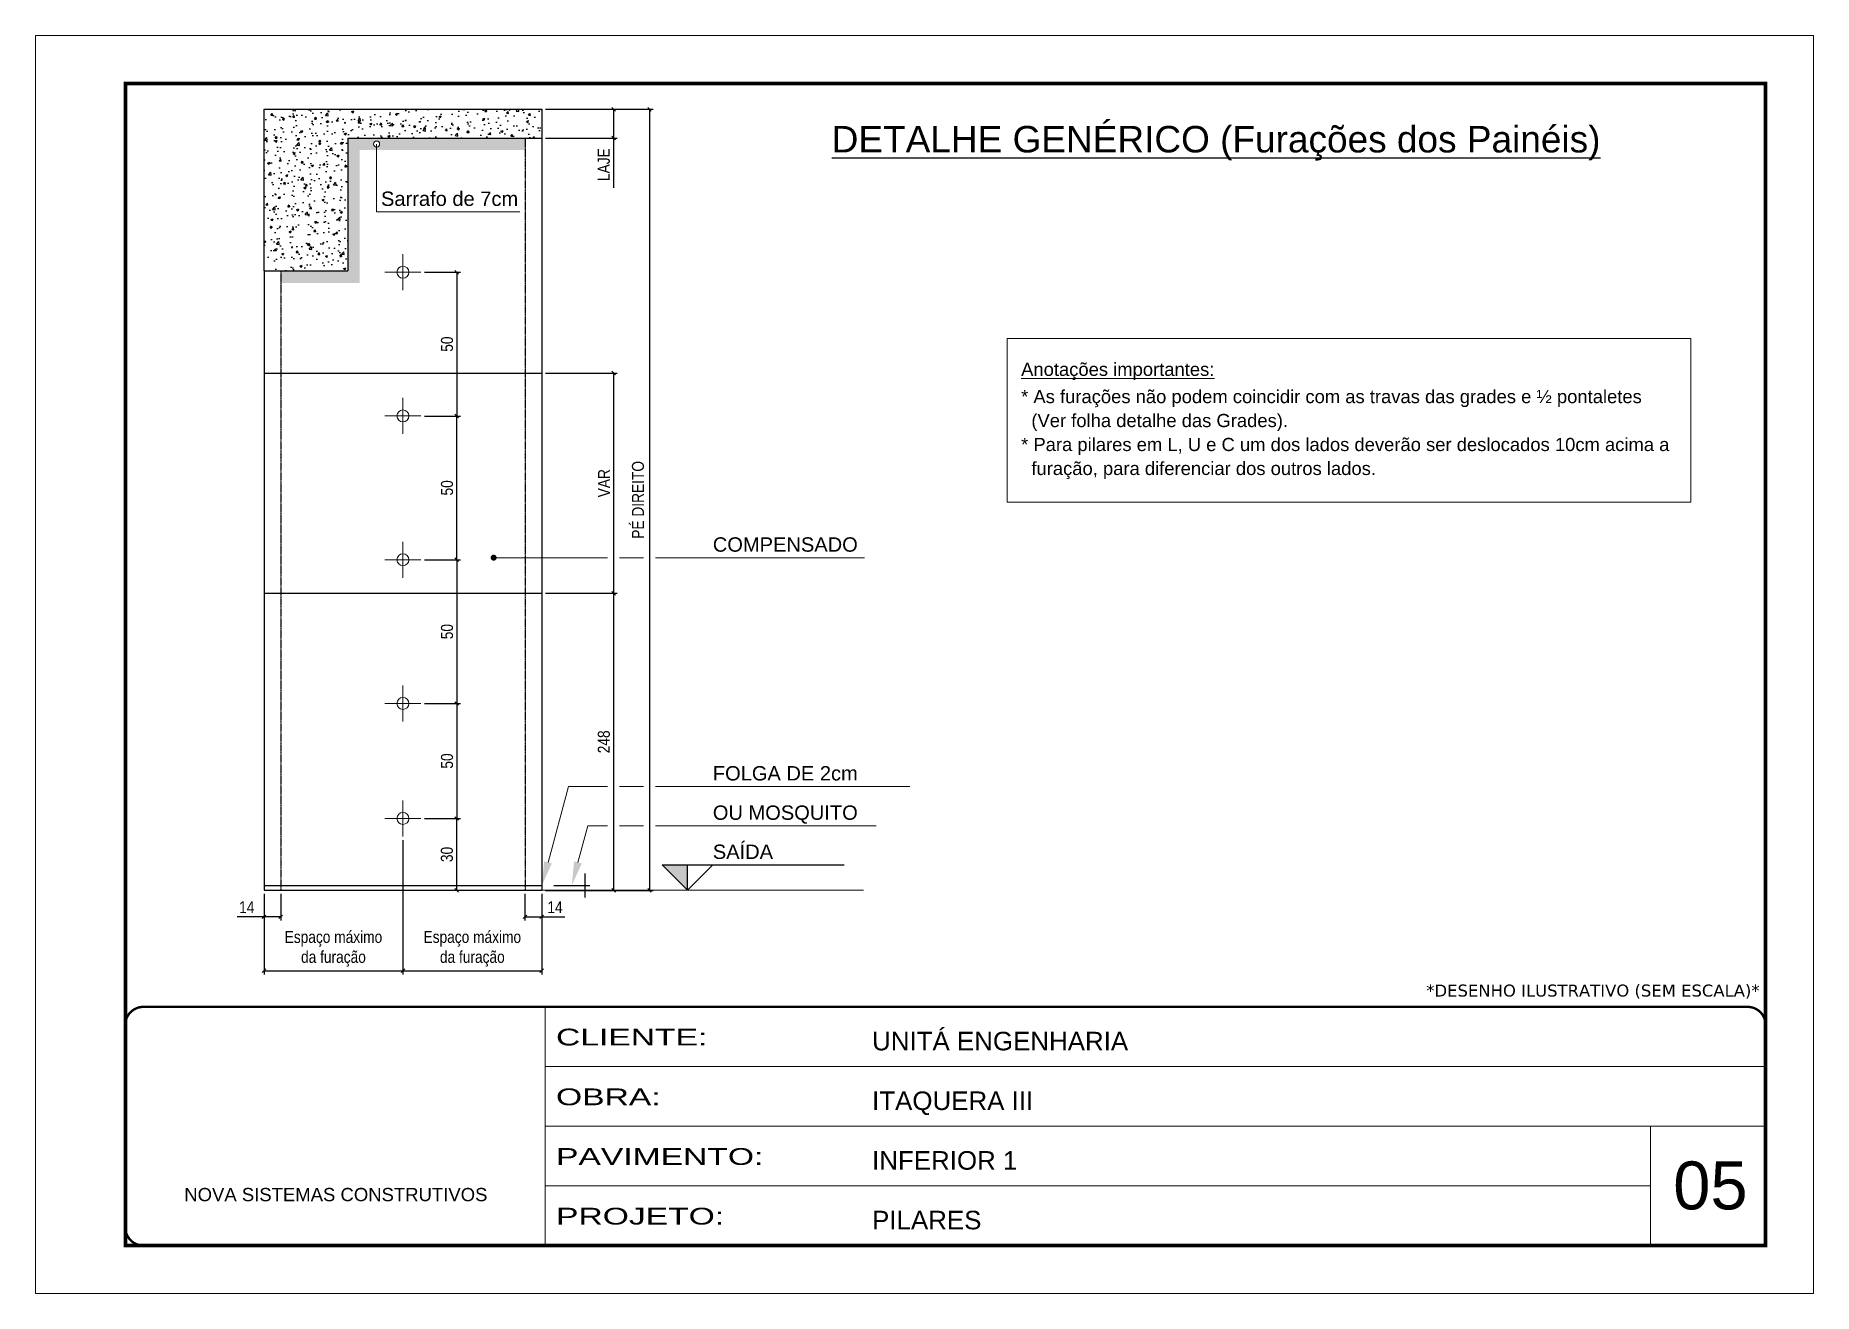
# Model space of a CAD drawing. Extents: x 2282 to 12463, y 760 to 16806.
# Drawn here: x 2885 to 4370, y 14543 to 15593 of the extents above; entities that cross this region are included whole.
import ezdxf
from ezdxf.enums import TextEntityAlignment as Align

# ---------------------------------------------------------------- set-up
doc = ezdxf.new("R2010")
doc.units = 0
for name, pattern in [('CONTINUO', [0]), ('DASHED', [0.75, 0.5, -0.25]), ('HIDDEN', [0.375, 0.25, -0.125])]:
    doc.linetypes.add(name, pattern=pattern)
for name, color, linetype, lineweight in [('CARIMBO', 255, 'Continuous', 9), ('CONCRETO', 251, 'Continuous', 25), ('Folhas', 255, 'Continuous', 9), ('Hachura', 251, 'Continuous', 9), ('SARRAFO DE PRESSAO', 251, 'DASHED', 9)]:
    doc.layers.add(name, color=color, linetype=linetype, lineweight=lineweight)
for name, color, linetype in [('COTA', 241, 'Continuous'), ('NIVEL', 7, 'Continuous'), ('Painéis', 200, 'Continuous'), ('SARR_2.2x7', 40, 'Continuous'), ('SARRAFO', 251, 'Continuous')]:
    doc.layers.add(name, color=color, linetype=linetype)
doc.styles.add('ARIAL', font='arial.ttf')
doc.styles.add('COTA TECNICA-50', font='techl___.ttf', dxfattribs={"height": 10})
doc.styles.add('stylellllll', font='verdana.ttf', dxfattribs={"height": 2})
doc.styles.add('Tecnologia', font='')
doc.styles.get('Tecnologia').set_extended_font_data('Forgotten Futurist')
doc.dimstyles.new('COTA PAINEL-50', dxfattribs={"dimtxt": 10, "dimasz": 3, "dimexe": 3, "dimexo": 3, "dimgap": 3, "dimtad": 1, "dimdec": 1, "dimzin": 12, "dimdsep": 46, "dimtxsty": 'COTA TECNICA-50', "dimblk1": 'OBLIQUE', "dimblk2": 'OBLIQUE', "dimsah": 1, "dimcen": 0.9, "dimclrd": 4, "dimclre": 4, "dimclrt": 240, "dimadec": 1, "dimazin": 3, "dimtfac": 1, "dimtdec": 1, "dimtmove": 0, "dimatfit": 3, "dimfxl": 1, "dimtolj": 1, "dimtzin": 12, "dimarcsym": 0})
pattern_1 = [(50, (-4109.343, 384.241), (18.218467, -1.593909), [1.905, -20.955]), (355, (-4109.343, 384.24), (-3.524283, 19.105664), [1.524, -16.764]), (100.451, (-4107.825, 384.108), (14.69425, 17.511669), [1.619, -17.809]), (46.1842, (-4109.343, 389.32), (27.107904, -4.204233), [2.8575, -31.4325]), (96.6356, (-4107.084, 388.97), (23.740423, 24.742556), [2.4285, -26.7135]), (351.184, (-4109.343, 389.32), (23.74046, 24.74251), [2.286, -25.146]), (21, (-4106.803, 388.051), (15.161488, -10.226552), [1.905, -20.955]), (326, (-4106.803, 388.05), (6.180203, 18.418797), [1.524, -16.764]), (71.4514, (-4105.54, 387.199), (21.341649, 8.192286), [1.619, -17.809]), (37.5, (-4109.3434, 384.241), (0.3088603, 8.455504), [0, -16.5608, 0, -17.018, 0, -16.8275]), (7.5, (-4109.343, 384.241), (6.6819663, 10.0180575), [0, -9.7028, 0, -16.1798, 0, -6.4135]), (327.5, (-4115.0076, 384.241), (13.5590595, -0.5728744), [0, -6.35, 0, -19.812, 0, -26.289]), (317.5, (-4117.548, 384.241), (14.812918, 2.542649), [0, -8.255, 0, -13.1572, 0, -18.669])]

msp = doc.modelspace()

# ---------------------------------------------------------------- texts
at = {"color": 0, "linetype": 'Continuous', "ltscale": 5, "style": 'ARIAL'}
msp.add_text('%%UDETALHE GENÉRICO (Furações dos Painéis)', height=22.1184, dxfattribs=at).set_placement((3870.93, 15495.02), align=Align.CENTER)
at = {"layer": 'CARIMBO', "color": 0, "linetype": 'Continuous', "ltscale": 5, "style": 'ARIAL'}
for s, p in [('Sarrafo de 7cm', (3173.43, 15450.37)), ('COMPENSADO', (3450.58, 15161.73)), ('FOLGA DE 2cm', (3450.58, 14970.75)), ('OU MOSQUITO', (3450.58, 14937.91)), ('SAÍDA', (3450.58, 14905.26))]:
    msp.add_text(s, height=12, dxfattribs=at).set_placement(p)
at = {"layer": 'CARIMBO', "style": 'stylellllll'}
msp.add_text('*DESENHO ILUSTRATIVO (SEM ESCALA)*', height=10, dxfattribs=at).set_placement((4324.89, 14790.38), align=Align.RIGHT)
at = {"layer": 'CARIMBO', "style": 'ARIAL'}
msp.add_text('05', height=40, dxfattribs=at).set_placement((4252.75, 14612.71))
at = {"layer": 'Folhas', "color": 7, "style": 'ARIAL'}
for s, p in [('%%UAnotações importantes:', (3708.11, 15308.47)), ('* As furações não podem coincidir com as travas das grades e ½ pontaletes', (3708.11, 15285.73)), ('  (Ver folha detalhe das Grades).', (3708.11, 15265.73)), ('* Para pilares em L, U e C um dos lados deverão ser deslocados 10cm acima a', (3708.11, 15245.73)), ('  furação, para diferenciar dos outros lados.', (3708.11, 15225.73))]:
    msp.add_text(s, height=11, dxfattribs=at).set_placement(p)

# ---------------------------------------------------------------- blocks, each defined once
blk = doc.blocks.new('_Oblique')
at = {"color": 0, "linetype": 'ByBlock', "lineweight": -2}
blk.add_line((-0.5, -0.5), (0.5, 0.5), dxfattribs=at)
blk = doc.blocks.new('*D16')
at = {"layer": 'COTA', "color": 4, "lineweight": -2, "transparency": 16777216}
for p, q in [((3310.7, 15531), (3370.7, 15531)), ((3367.7, 15531), (3367.7, 15507)), ((3310.7, 15507), (3370.7, 15507)), ((3367.7, 15507), (3367.7, 15465.6))]:
    blk.add_line(p, q, dxfattribs=at)
at = {"layer": 'Defpoints', "color": 0, "transparency": 16777216}
for p in [(3307.7, 15531), (3307.7, 15507), (3367.7, 15507)]:
    blk.add_point(p, dxfattribs=at)
at = {"layer": 'COTA', "color": 4, "lineweight": -2, "transparency": 16777216, "xscale": 3, "yscale": 3, "zscale": 3}
for p, rotation in [((3367.7, 15531), 90), ((3367.7, 15507), 270)]:
    blk.add_blockref('_Oblique', p, dxfattribs=dict(at, rotation=rotation))
at = {"layer": 'COTA', "color": 240, "transparency": 16777216, "insert": (3359.6, 15484.8), "char_height": 10, "attachment_point": 5, "rotation": 90, "style": 'COTA TECNICA-50'}
blk.add_mtext('\\A1;LAJE', dxfattribs=at)
blk = doc.blocks.new('*D17')
at = {"layer": 'COTA', "color": 4, "lineweight": -2, "transparency": 16777216}
for p, q in [((3310.7, 15127), (3370.7, 15127)), ((3367.7, 15127), (3367.7, 14879)), ((3310.7, 14879), (3370.7, 14879))]:
    blk.add_line(p, q, dxfattribs=at)
at = {"layer": 'Defpoints', "color": 0, "transparency": 16777216}
for p in [(3307.7, 15127), (3307.7, 14879), (3367.7, 14879)]:
    blk.add_point(p, dxfattribs=at)
at = {"layer": 'COTA', "color": 4, "lineweight": -2, "transparency": 16777216, "xscale": 3, "yscale": 3, "zscale": 3}
for p, rotation in [((3367.7, 15127), 90), ((3367.7, 14879), 270)]:
    blk.add_blockref('_Oblique', p, dxfattribs=dict(at, rotation=rotation))
at = {"layer": 'COTA', "color": 240, "transparency": 16777216, "insert": (3359.6, 15003), "char_height": 10, "attachment_point": 5, "rotation": 90, "style": 'COTA TECNICA-50'}
blk.add_mtext('\\A1;248', dxfattribs=at)
blk = doc.blocks.new('*D18')
at = {"layer": 'COTA', "color": 4, "lineweight": -2, "transparency": 16777216}
for p, q in [((3310.7, 15531), (3400.7, 15531)), ((3397.7, 15531), (3397.7, 14879)), ((3310.7, 14879), (3400.7, 14879))]:
    blk.add_line(p, q, dxfattribs=at)
at = {"layer": 'Defpoints', "color": 0, "transparency": 16777216}
for p in [(3307.7, 15531), (3307.7, 14879), (3397.7, 14879)]:
    blk.add_point(p, dxfattribs=at)
at = {"layer": 'COTA', "color": 4, "lineweight": -2, "transparency": 16777216, "xscale": 3, "yscale": 3, "zscale": 3}
for p, rotation in [((3397.7, 15531), 90), ((3397.7, 14879), 270)]:
    blk.add_blockref('_Oblique', p, dxfattribs=dict(at, rotation=rotation))
at = {"layer": 'COTA', "color": 240, "transparency": 16777216, "insert": (3388.1, 15205), "char_height": 10, "attachment_point": 5, "rotation": 90, "style": 'COTA TECNICA-50'}
blk.add_mtext('\\A1;PÉ DIREITO', dxfattribs=at)
blk = doc.blocks.new('Furação')
at = {"color": 2}
for p, q in [((3747.47, 717.89), (3747.47, 702.89)), ((3739.97, 710.39), (3754.97, 710.39))]:
    blk.add_line(p, q, dxfattribs=at)
blk.add_circle((3747.47, 710.39), 2.5, dxfattribs=at)
blk = doc.blocks.new('*D19')
at = {"layer": 'COTA', "color": 4, "lineweight": -2, "transparency": 16777216}
for p, q in [((3191.7, 14921), (3191.7, 14808.9)), ((3075.7, 14876), (3075.7, 14808.9)), ((3075.7, 14811.9), (3191.7, 14811.9))]:
    blk.add_line(p, q, dxfattribs=at)
at = {"layer": 'Defpoints', "color": 0, "transparency": 16777216}
for p in [(3191.7, 14924), (3075.7, 14879), (3191.7, 14811.9)]:
    blk.add_point(p, dxfattribs=at)
at = {"layer": 'COTA', "color": 4, "lineweight": -2, "transparency": 16777216, "xscale": 3, "yscale": 3, "zscale": 3, "rotation": 180}
blk.add_blockref('_Oblique', (3075.7, 14811.9), dxfattribs=at)
at = {"layer": 'COTA', "color": 4, "lineweight": -2, "transparency": 16777216, "xscale": 3, "yscale": 3, "zscale": 3}
blk.add_blockref('_Oblique', (3191.7, 14811.9), dxfattribs=at)
at = {"layer": 'COTA', "color": 240, "transparency": 16777216, "insert": (3133.7, 14830.3), "char_height": 10, "attachment_point": 5, "style": 'COTA TECNICA-50'}
blk.add_mtext('\\A1;Espaço máximo\\Pda furação', dxfattribs=at)
blk = doc.blocks.new('*D20')
at = {"layer": 'COTA', "color": 4, "lineweight": -2, "transparency": 16777216}
for p, q in [((3191.7, 14921), (3191.7, 14808.9)), ((3307.7, 14876), (3307.7, 14808.9)), ((3191.7, 14811.9), (3307.7, 14811.9))]:
    blk.add_line(p, q, dxfattribs=at)
at = {"layer": 'Defpoints', "color": 0, "transparency": 16777216}
for p in [(3191.7, 14924), (3307.7, 14879), (3307.7, 14811.9)]:
    blk.add_point(p, dxfattribs=at)
at = {"layer": 'COTA', "color": 4, "lineweight": -2, "transparency": 16777216, "xscale": 3, "yscale": 3, "zscale": 3, "rotation": 180}
blk.add_blockref('_Oblique', (3191.7, 14811.9), dxfattribs=at)
at = {"layer": 'COTA', "color": 4, "lineweight": -2, "transparency": 16777216, "xscale": 3, "yscale": 3, "zscale": 3}
blk.add_blockref('_Oblique', (3307.7, 14811.9), dxfattribs=at)
at = {"layer": 'COTA', "color": 240, "transparency": 16777216, "insert": (3249.7, 14830.3), "char_height": 10, "attachment_point": 5, "style": 'COTA TECNICA-50'}
blk.add_mtext('\\A1;Espaço máximo\\Pda furação', dxfattribs=at)
blk = doc.blocks.new('*D21')
at = {"layer": 'COTA', "color": 4, "lineweight": -2, "transparency": 16777216}
for p, q in [((3075.7, 14876), (3075.7, 14853.9)), ((3089.7, 14876), (3089.7, 14853.9)), ((3075.7, 14856.9), (3053.2, 14856.9)), ((3089.7, 14856.9), (3075.7, 14856.9))]:
    blk.add_line(p, q, dxfattribs=at)
at = {"layer": 'Defpoints', "color": 0, "transparency": 16777216}
for p in [(3075.7, 14879), (3089.7, 14879), (3089.7, 14856.9)]:
    blk.add_point(p, dxfattribs=at)
at = {"layer": 'COTA', "color": 4, "lineweight": -2, "transparency": 16777216, "xscale": 3, "yscale": 3, "zscale": 3, "rotation": 180}
blk.add_blockref('_Oblique', (3075.7, 14856.9), dxfattribs=at)
at = {"layer": 'COTA', "color": 4, "lineweight": -2, "transparency": 16777216, "xscale": 3, "yscale": 3, "zscale": 3}
blk.add_blockref('_Oblique', (3089.7, 14856.9), dxfattribs=at)
at = {"layer": 'COTA', "color": 240, "transparency": 16777216, "insert": (3061.3, 14865), "char_height": 10, "attachment_point": 5, "style": 'COTA TECNICA-50'}
blk.add_mtext('\\A1;14', dxfattribs=at)
blk = doc.blocks.new('*D22')
at = {"layer": 'COTA', "color": 4, "lineweight": -2, "transparency": 16777216}
for p, q in [((3293.7, 14876), (3293.7, 14853.9)), ((3307.7, 14876), (3307.7, 14853.9)), ((3293.7, 14856.9), (3307.7, 14856.9)), ((3307.7, 14856.9), (3326.9, 14856.9))]:
    blk.add_line(p, q, dxfattribs=at)
at = {"layer": 'Defpoints', "color": 0, "transparency": 16777216}
for p in [(3293.7, 14879), (3307.7, 14879), (3307.7, 14856.9)]:
    blk.add_point(p, dxfattribs=at)
at = {"layer": 'COTA', "color": 4, "lineweight": -2, "transparency": 16777216, "xscale": 3, "yscale": 3, "zscale": 3, "rotation": 180}
blk.add_blockref('_Oblique', (3293.7, 14856.9), dxfattribs=at)
at = {"layer": 'COTA', "color": 4, "lineweight": -2, "transparency": 16777216, "xscale": 3, "yscale": 3, "zscale": 3}
blk.add_blockref('_Oblique', (3307.7, 14856.9), dxfattribs=at)
at = {"layer": 'COTA', "color": 240, "transparency": 16777216, "insert": (3318.8, 14865), "char_height": 10, "attachment_point": 5, "style": 'COTA TECNICA-50'}
blk.add_mtext('\\A1;14', dxfattribs=at)
blk = doc.blocks.new('*D23')
at = {"layer": 'COTA', "color": 4, "lineweight": -2, "transparency": 16777216}
for p, q in [((3209.7, 14939), (3239.7, 14939)), ((3236.7, 14879), (3236.7, 14939))]:
    blk.add_line(p, q, dxfattribs=at)
at = {"layer": 'Defpoints', "color": 0, "transparency": 16777216}
for p in [(3206.7, 14939), (3236.7, 14939), (3236.7, 14879)]:
    blk.add_point(p, dxfattribs=at)
at = {"layer": 'COTA', "color": 4, "lineweight": -2, "transparency": 16777216, "xscale": 3, "yscale": 3, "zscale": 3}
for p, rotation in [((3236.7, 14939), 90), ((3236.7, 14879), 270)]:
    blk.add_blockref('_Oblique', p, dxfattribs=dict(at, rotation=rotation))
at = {"layer": 'COTA', "color": 240, "transparency": 16777216, "insert": (3228.5, 14909), "char_height": 10, "attachment_point": 5, "rotation": 90, "style": 'COTA TECNICA-50'}
blk.add_mtext('\\A1;30', dxfattribs=at)
blk = doc.blocks.new('*D24')
at = {"layer": 'COTA', "color": 4, "lineweight": -2, "transparency": 16777216}
for p, q in [((3209.7, 15035), (3239.7, 15035)), ((3236.7, 15035), (3236.7, 14939)), ((3209.7, 14939), (3239.7, 14939))]:
    blk.add_line(p, q, dxfattribs=at)
at = {"layer": 'Defpoints', "color": 0, "transparency": 16777216}
for p in [(3206.7, 15035), (3206.7, 14939), (3236.7, 14939)]:
    blk.add_point(p, dxfattribs=at)
at = {"layer": 'COTA', "color": 4, "lineweight": -2, "transparency": 16777216, "xscale": 3, "yscale": 3, "zscale": 3}
for p, rotation in [((3236.7, 15035), 90), ((3236.7, 14939), 270)]:
    blk.add_blockref('_Oblique', p, dxfattribs=dict(at, rotation=rotation))
at = {"layer": 'COTA', "color": 240, "transparency": 16777216, "insert": (3228.6, 14987), "char_height": 10, "attachment_point": 5, "rotation": 90, "style": 'COTA TECNICA-50'}
blk.add_mtext('\\A1;50', dxfattribs=at)
blk = doc.blocks.new('*D25')
at = {"layer": 'COTA', "color": 4, "lineweight": -2, "transparency": 16777216}
for p, q in [((3209.7, 15155), (3239.7, 15155)), ((3236.7, 15155), (3236.7, 15035)), ((3209.7, 15035), (3239.7, 15035))]:
    blk.add_line(p, q, dxfattribs=at)
at = {"layer": 'Defpoints', "color": 0, "transparency": 16777216}
for p in [(3206.7, 15155), (3206.7, 15035), (3236.7, 15035)]:
    blk.add_point(p, dxfattribs=at)
at = {"layer": 'COTA', "color": 4, "lineweight": -2, "transparency": 16777216, "xscale": 3, "yscale": 3, "zscale": 3}
for p, rotation in [((3236.7, 15155), 90), ((3236.7, 15035), 270)]:
    blk.add_blockref('_Oblique', p, dxfattribs=dict(at, rotation=rotation))
at = {"layer": 'COTA', "color": 240, "transparency": 16777216, "insert": (3228.6, 15095), "char_height": 10, "attachment_point": 5, "rotation": 90, "style": 'COTA TECNICA-50'}
blk.add_mtext('\\A1;50', dxfattribs=at)
blk = doc.blocks.new('*D26')
at = {"layer": 'COTA', "color": 4, "lineweight": -2, "transparency": 16777216}
for p, q in [((3209.7, 15275), (3239.7, 15275)), ((3236.7, 15155), (3236.7, 15275)), ((3209.7, 15155), (3239.7, 15155))]:
    blk.add_line(p, q, dxfattribs=at)
at = {"layer": 'Defpoints', "color": 0, "transparency": 16777216}
for p in [(3206.7, 15275), (3236.7, 15275), (3206.7, 15155)]:
    blk.add_point(p, dxfattribs=at)
at = {"layer": 'COTA', "color": 4, "lineweight": -2, "transparency": 16777216, "xscale": 3, "yscale": 3, "zscale": 3}
for p, rotation in [((3236.7, 15275), 90), ((3236.7, 15155), 270)]:
    blk.add_blockref('_Oblique', p, dxfattribs=dict(at, rotation=rotation))
at = {"layer": 'COTA', "color": 240, "transparency": 16777216, "insert": (3228.6, 15215), "char_height": 10, "attachment_point": 5, "rotation": 90, "style": 'COTA TECNICA-50'}
blk.add_mtext('\\A1;50', dxfattribs=at)
blk = doc.blocks.new('*D27')
at = {"layer": 'COTA', "color": 4, "lineweight": -2, "transparency": 16777216}
for p, q in [((3209.7, 15395), (3239.7, 15395)), ((3236.7, 15395), (3236.7, 15275)), ((3209.7, 15275), (3239.7, 15275))]:
    blk.add_line(p, q, dxfattribs=at)
at = {"layer": 'Defpoints', "color": 0, "transparency": 16777216}
for p in [(3206.7, 15395), (3206.7, 15275), (3236.7, 15275)]:
    blk.add_point(p, dxfattribs=at)
at = {"layer": 'COTA', "color": 4, "lineweight": -2, "transparency": 16777216, "xscale": 3, "yscale": 3, "zscale": 3}
for p, rotation in [((3236.7, 15395), 90), ((3236.7, 15275), 270)]:
    blk.add_blockref('_Oblique', p, dxfattribs=dict(at, rotation=rotation))
at = {"layer": 'COTA', "color": 240, "transparency": 16777216, "insert": (3228.6, 15335), "char_height": 10, "attachment_point": 5, "rotation": 90, "style": 'COTA TECNICA-50'}
blk.add_mtext('\\A1;50', dxfattribs=at)
blk = doc.blocks.new('_Dot')
at = {"color": 0, "linetype": 'ByBlock', "lineweight": -2}
blk.add_line((-0.5, 0), (-1, 0), dxfattribs=at)
at = {"color": 0, "linetype": 'ByBlock', "const_width": 0.5}
blk.add_lwpolyline([(-0.25, 0, 1), (0.25, 0, 1)], format="xyb", close=True, dxfattribs=at)
blk = doc.blocks.new('*D28')
at = {"layer": 'COTA', "color": 4, "lineweight": -2, "transparency": 16777216}
for p, q in [((3310.7, 15310.8), (3370.7, 15310.8)), ((3367.7, 15310.8), (3367.7, 15127)), ((3310.7, 15127), (3370.7, 15127))]:
    blk.add_line(p, q, dxfattribs=at)
at = {"layer": 'Defpoints', "color": 0, "transparency": 16777216}
for p in [(3307.7, 15310.8), (3307.7, 15127), (3367.7, 15127)]:
    blk.add_point(p, dxfattribs=at)
at = {"layer": 'COTA', "color": 4, "lineweight": -2, "transparency": 16777216, "xscale": 3, "yscale": 3, "zscale": 3}
for p, rotation in [((3367.7, 15310.8), 90), ((3367.7, 15127), 270)]:
    blk.add_blockref('_Oblique', p, dxfattribs=dict(at, rotation=rotation))
at = {"layer": 'COTA', "color": 240, "transparency": 16777216, "insert": (3359.7, 15218.9), "char_height": 10, "attachment_point": 5, "rotation": 90, "style": 'COTA TECNICA-50'}
blk.add_mtext('\\A1;VAR', dxfattribs=at)
blk = doc.blocks.new('9999999999')
at = {"color": 30, "linetype": 'CONTINUO'}
for p, q in [((98564.6, 34230.2), (98564.6, 34429.4)), ((98564.6, 34379.6), (99584, 34379.6)), ((98564.6, 34329.8), (99488, 34329.8)), ((99584, 34329.8), (99488, 34329.8)), ((99488, 34329.8), (99488, 34230.2)), ((98564.6, 34280), (99488, 34280))]:
    blk.add_line(p, q, dxfattribs=at)
at = {"color": 30, "linetype": 'CONTINUO', "const_width": 2}
blk.add_lwpolyline([(99584, 34230.2), (99584, 34414.4, 0.414214), (99569, 34429.4), (98229, 34429.4, 0.414214), (98214, 34414.4), (98214, 34245.2, 0.414214), (98229, 34230.2), (99584, 34230.2)], format="xyb", dxfattribs=at)
at = {"layer": 'Folhas'}
blk.add_lwpolyline([(98139, 34190.2), (99624, 34190.2), (99624, 35240.2), (98139, 35240.2)], close=True, dxfattribs=at)
at = {"layer": 'Folhas', "color": 30, "const_width": 3}
blk.add_lwpolyline([(98214, 34230.2), (99584, 34230.2), (99584, 35200.2), (98214, 35200.2)], close=True, dxfattribs=at)
at = {"color": 7, "linetype": 'Continuous', "ltscale": 5, "style": 'ARIAL'}
for s, height, p in [('UNITÁ ENGENHARIA', 15.483, (98837.7, 34393.1)), ('ITAQUERA III', 15.483, (98837.7, 34343.3)), ('INFERIOR 1', 15.48, (98837.7, 34293.5)), ('NOVA SISTEMAS CONSTRUTIVOS', 11.059, (98263.2, 34267.2)), ('PILARES', 15.48, (98837.7, 34243.7))]:
    blk.add_text(s, height=height, dxfattribs=at).set_placement(p)
at = {"layer": 'Folhas', "color": 7, "style": 'Tecnologia', "width": 1.5}
for s, p in [('CLIENTE:', (98573.7, 34397.2)), ('OBRA:', (98573.7, 34347.3)), ('PAVIMENTO:', (98573.7, 34297.5)), ('PROJETO:', (98573.7, 34247.7))]:
    blk.add_text(s, height=14, dxfattribs=at).set_placement(p)

# ---------------------------------------------------------------- dimensions: what is measured, and where the dimension line sits
at = {"layer": 'COTA'}
for base, p1, p2, text, picture, middle in [((3367.74, 15507.05), (3307.74, 15531.05), (3307.74, 15507.05), 'LAJE', '*D16', (3367.74, 15484.82)), ((3367.74, 15127.05), (3307.74, 15310.76), (3307.74, 15127.05), 'VAR', '*D28', (3367.74, 15218.9))]:
    dim = msp.add_linear_dim(base=base, p1=p1, p2=p2, angle=90, text=text, dimstyle='COTA PAINEL-50', dxfattribs=at)
    dim.commit()
    dim.dimension.update_dxf_attribs({"geometry": picture, "text_midpoint": middle, "dimtype": 160})
for base, p1, p2, text, picture, middle in [((3397.74, 14879.05), (3307.74, 15531.05), (3307.74, 14879.05), 'PÉ DIREITO', '*D18', (3388.06, 15205.05)), ((3236.74, 15275.05), (3206.74, 15395.05), (3206.74, 15275.05), '50', '*D27', (3228.63, 15335.05)), ((3236.74, 15275.05), (3206.74, 15155.05), (3206.74, 15275.05), '50', '*D26', (3228.63, 15215.05)), ((3236.74, 15035.05), (3206.74, 15155.05), (3206.74, 15035.05), '50', '*D25', (3228.63, 15095.05)), ((3236.74, 14939.05), (3206.74, 15035.05), (3206.74, 14939.05), '50', '*D24', (3228.63, 14987.05)), ((3236.74, 14939.05), (3236.74, 14879.05), (3206.74, 14939.05), '30', '*D23', (3228.52, 14909.05))]:
    dim = msp.add_linear_dim(base=base, p1=p1, p2=p2, angle=90, text=text, dimstyle='COTA PAINEL-50', dxfattribs=at)
    dim.commit()
    dim.dimension.update_dxf_attribs({"geometry": picture, "text_midpoint": middle})
dim = msp.add_linear_dim(base=(3367.74, 14879.05), p1=(3307.74, 15127.05), p2=(3307.74, 14879.05), angle=90, dimstyle='COTA PAINEL-50', dxfattribs=at)
dim.commit()
dim.dimension.update_dxf_attribs({"geometry": '*D17', "text_midpoint": (3359.65, 15003.05)})
for base, p1, p2, picture, middle in [((3191.74, 14811.92), (3075.74, 14879.05), (3191.74, 14924.05), '*D19', (3133.74, 14811.92)), ((3307.74, 14811.92), (3191.74, 14924.05), (3307.74, 14879.05), '*D20', (3249.74, 14811.92))]:
    dim = msp.add_linear_dim(base=base, p1=p1, p2=p2, text='Espaço máximo\\Pda furação', dimstyle='COTA PAINEL-50', dxfattribs=at)
    dim.commit()
    dim.dimension.update_dxf_attribs({"geometry": picture, "text_midpoint": middle, "dimtype": 160})
dim = msp.add_linear_dim(base=(3089.74, 14856.92), p1=(3075.74, 14879.05), p2=(3089.74, 14879.05), dimstyle='COTA PAINEL-50', dxfattribs=at)
dim.commit()
dim.dimension.update_dxf_attribs({"geometry": '*D21', "text_midpoint": (3061.3, 14856.92), "dimtype": 160})
dim = msp.add_linear_dim(base=(3307.74, 14856.92), p1=(3293.74, 14879.05), p2=(3307.74, 14879.05), dimstyle='COTA PAINEL-50', dxfattribs=at)
dim.commit()
dim.dimension.update_dxf_attribs({"geometry": '*D22', "text_midpoint": (3318.8, 14864.99)})

# ---------------------------------------------------------------- hatches: boundary and pattern name
at = {"layer": 'CONCRETO'}
h = msp.add_hatch(dxfattribs=at)
h.set_pattern_fill('AR-CONC', color=256, scale=0.1, style=0)
h.set_pattern_definition(pattern_1)
h.paths.add_polyline_path([(3145.74, 15507.05), (3224.74, 15507.05), (3224.74, 15531.05), (3075.74, 15531.05), (3075.74, 15396.05), (3145.74, 15396.05)])
h = msp.add_hatch(dxfattribs=at)
h.set_pattern_fill('AR-CONC', color=256, scale=0.1, style=0)
h.set_pattern_definition(pattern_1)
h.paths.add_polyline_path([(3224.74, 15531.05), (3224.74, 15507.05), (3307.74, 15507.05), (3307.74, 15531.05)])
at = {"layer": 'NIVEL'}
msp.add_hatch(color=256, dxfattribs=at).paths.add_polyline_path([(3408.16, 14900.26), (3429.37, 14879.05), (3429.37, 14900.26)])
at = {"layer": 'SARRAFO'}
msp.add_hatch(color=256, dxfattribs=at).paths.add_polyline_path([(3145.74, 15396.05), (3089.74, 15396.05), (3089.74, 15386.05), (3155.74, 15386.05), (3155.74, 15497.05), (3169.74, 15497.05), (3169.74, 15499.55, -0.4142136), (3167.24, 15502.05, -1), (3172.24, 15502.05, -0.4142136), (3169.74, 15499.55), (3169.74, 15497.05), (3293.74, 15497.05), (3293.74, 15507.05), (3145.74, 15507.05)])

# ---------------------------------------------------------------- linework, layer by layer
for p, q in [((3317.74, 14883.05), (3347.74, 14883.05)), ((3343.74, 14893.05), (3343.74, 14873.05))]:
    msp.add_line(p, q)
at = {"layer": 'CONCRETO'}
for p, q in [((3075.74, 15531.05), (3307.74, 15531.05)), ((3075.74, 15396.05), (3075.74, 15531.05)), ((3307.74, 15531.05), (3307.74, 15507.05))]:
    msp.add_line(p, q, dxfattribs=at)
at = {"layer": 'Folhas', "color": 30}
msp.add_lwpolyline([(3696.36, 15339.59), (4267.58, 15339.59), (4267.58, 15203.09), (3696.36, 15203.09)], close=True, dxfattribs=at)
at = {"layer": 'Hachura'}
for p, q in [((3169.74, 15502.05), (3169.74, 15445.37)), ((3169.74, 15445.37), (3289.43, 15445.37)), ((3272.5, 15156.73), (3362.74, 15156.73)), ((3372.74, 15156.73), (3392.74, 15156.73)), ((3402.74, 15156.73), (3577.21, 15156.73)), ((3312.92, 14902.36), (3329.9, 14965.75)), ((3329.9, 14965.75), (3362.74, 14965.75)), ((3372.74, 14965.75), (3392.74, 14965.75)), ((3402.74, 14965.75), (3615.12, 14965.75)), ((3337.92, 14902.36), (3346.1, 14932.91)), ((3346.1, 14932.91), (3362.74, 14932.91)), ((3372.74, 14932.91), (3392.74, 14932.91)), ((3402.74, 14932.91), (3587.13, 14932.91))]:
    msp.add_line(p, q, dxfattribs=at)
at = {"layer": 'Hachura', "ltscale": 0.5}
msp.add_lwpolyline([(3307.74, 14879.05), (3576.56, 14879.05)], dxfattribs=at)
at = {"layer": 'Hachura'}
msp.add_circle((3169.74, 15502.05), 2.5, dxfattribs=at)
for points in [[(3316.14, 14901.5), (3307.74, 14883.05), (3309.7, 14903.23)], [(3341.14, 14901.5), (3332.74, 14883.05), (3334.7, 14903.23)]]:
    msp.add_solid(points, dxfattribs=at)
at = {"layer": 'NIVEL'}
for p, q in [((3429.37, 14879.05), (3408.16, 14900.26)), ((3408.16, 14900.26), (3560.37, 14900.26)), ((3429.37, 14879.05), (3450.58, 14900.26)), ((3429.37, 14879.05), (3429.37, 14900.26))]:
    msp.add_line(p, q, dxfattribs=at)
at = {"layer": 'Painéis'}
for p, q in [((3145.74, 15507.05), (3307.74, 15507.05)), ((3145.74, 15507.05), (3145.74, 15396.05)), ((3307.74, 15507.05), (3307.74, 14879.05)), ((3075.74, 15396.05), (3145.74, 15396.05)), ((3075.74, 15396.05), (3075.74, 14879.05)), ((3075.74, 15310.76), (3307.74, 15310.76)), ((3075.74, 15127.05), (3307.74, 15127.05)), ((3075.74, 14883.05), (3307.74, 14883.05)), ((3075.74, 14879.05), (3307.74, 14879.05))]:
    msp.add_line(p, q, dxfattribs=at)
at = {"layer": 'SARR_2.2x7', "linetype": 'HIDDEN'}
for p, q in [((3293.74, 15507.05), (3293.74, 14879.05)), ((3089.74, 15396.05), (3089.74, 14879.05))]:
    msp.add_line(p, q, dxfattribs=at)

# ---------------------------------------------------------------- block references
at = {"layer": 'CARIMBO', "xscale": 2, "yscale": 2, "zscale": 2}
for p in [(-4303.2, 13974.26), (-4303.2, 13854.26), (-4303.2, 13734.26), (-4303.2, 13614.26), (-4303.2, 13518.26)]:
    msp.add_blockref('Furação', p, dxfattribs=at)
at = {"layer": 'Hachura', "xscale": 5, "yscale": 5, "zscale": 5, "rotation": 180}
msp.add_blockref('_Dot', (3267.5, 15156.73), dxfattribs=at)
at = {"layer": 'SARRAFO DE PRESSAO', "color": 6, "linetype": 'ByBlock'}
msp.add_blockref('9999999999', (-95254.09, -19647.64), dxfattribs=at)

msp.set_redraw_order([(e.dxf.handle, doc.entitydb.next_handle()) for e in msp.query("TEXT MTEXT ATTDEF DIMENSION ARC_DIMENSION")])  # texts and dimensions are drawn at this point

doc.saveas('drawing.dxf')
